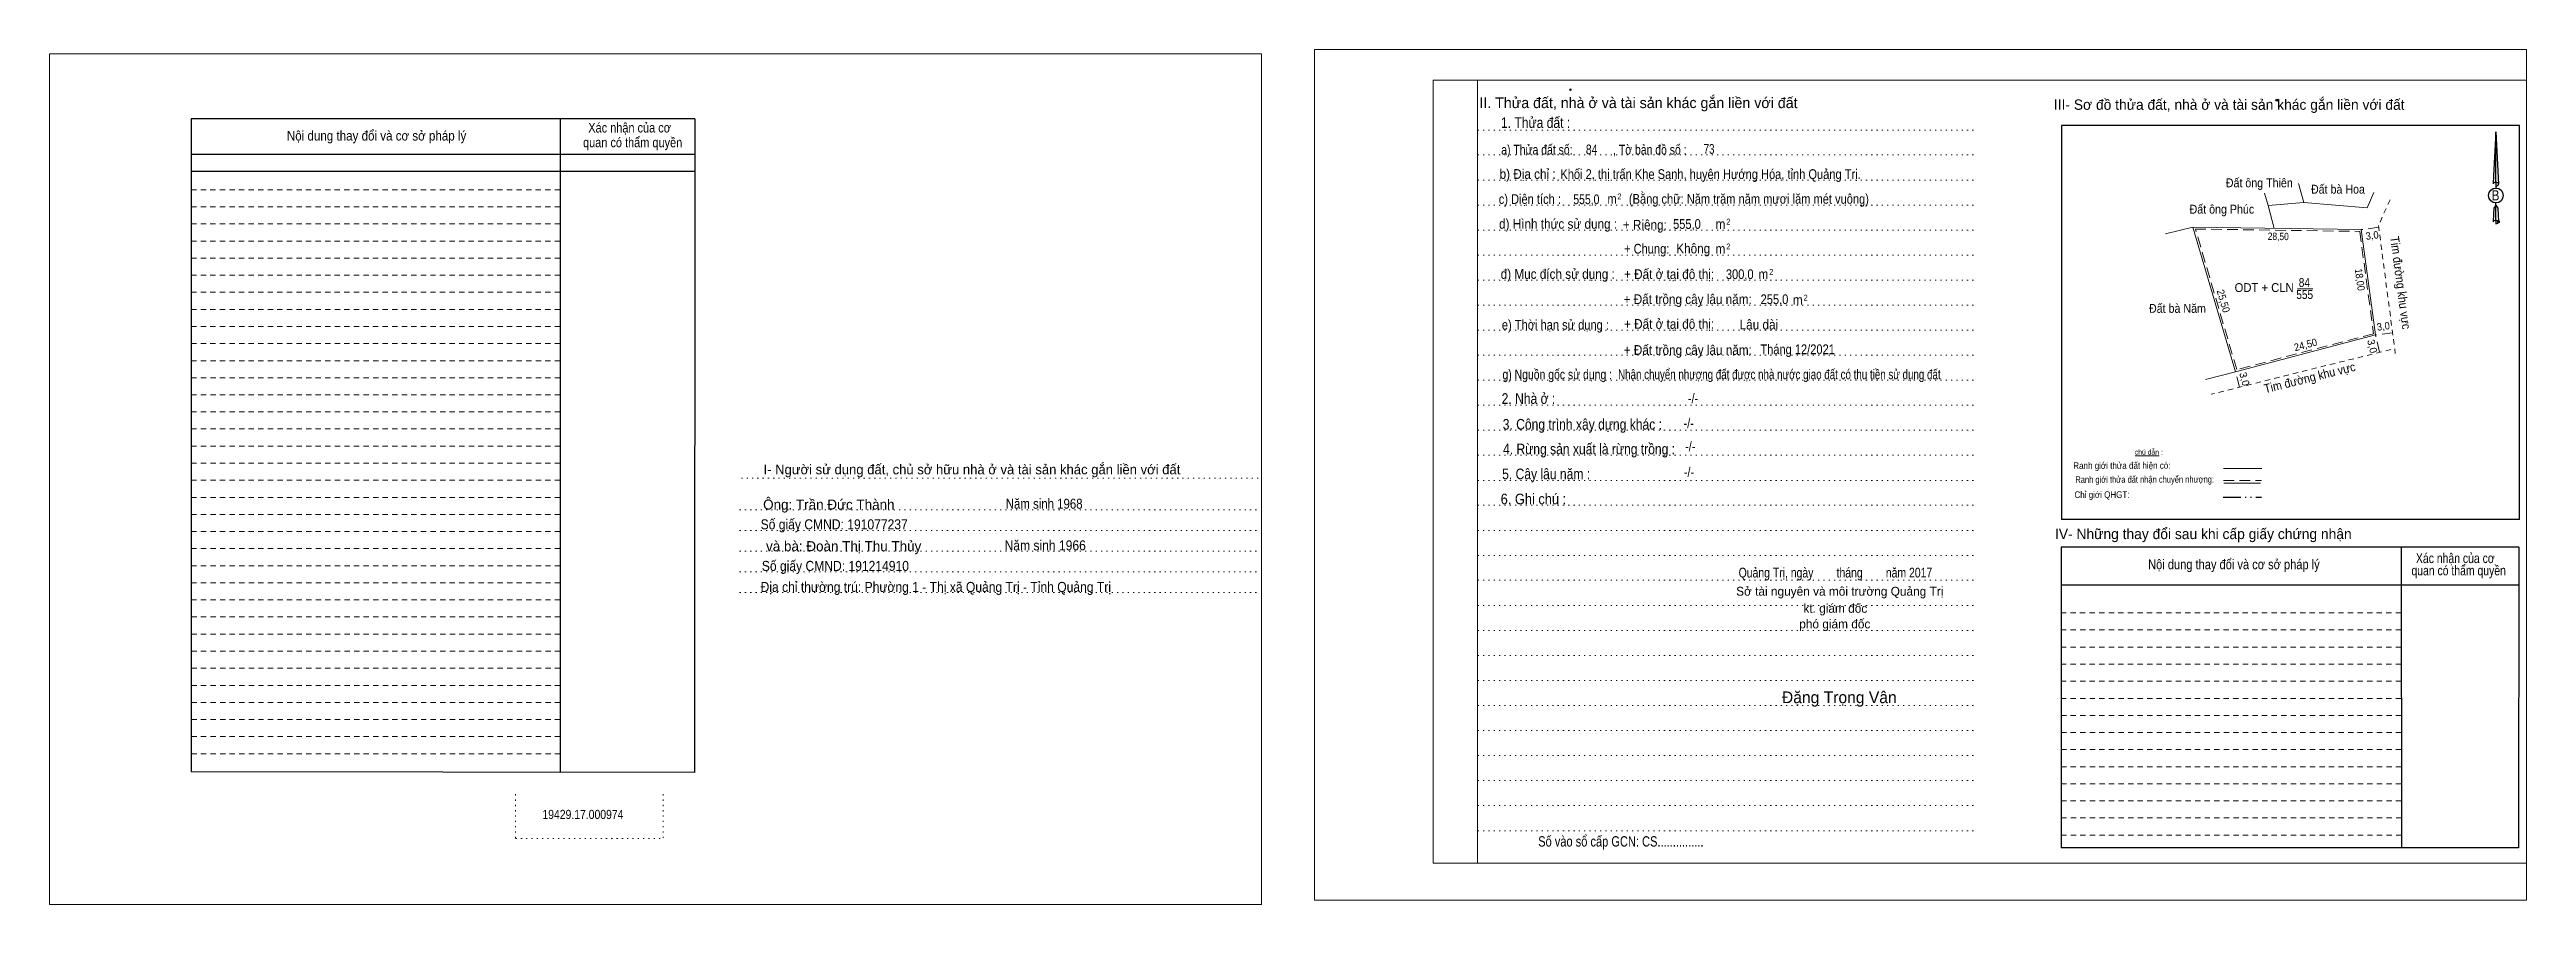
# Model space of a CAD drawing. Header units: metres. Extents: x 550638 to 551291, y 1839367 to 1839513.
# Drawn here: x 550637.8 to 551057.1, y 1839368.4 to 1839513.1 of the extents above; entities that cross this region are included whole.
import ezdxf
from ezdxf.enums import TextEntityAlignment as Align

# ---------------------------------------------------------------- set-up
doc = ezdxf.new("R2010")
doc.units = ezdxf.units.M
doc.header["$LTSCALE"] = 0.6
doc.header["$PDMODE"] = 32
doc.header["$PDSIZE"] = 0.3
for name, pattern in [('DASH_DOUBLE_DOT', [9.2, 5, -1.2, 0.3, -1.2, 0.3, -1.2]), ('DOTTED', [1.5, 0.3, -1.2]), ('MEDIUM_DASHED', [4.5, 3, -1.5]), ('SHORT_DASHED', [2.7, 1.5, -1.2])]:
    doc.linetypes.add(name, pattern=pattern)
for name, color, linetype, lineweight in [('1', 7, 'DOTTED', 13), ('18', 7, 'Continuous', 25), ('2', 7, 'SHORT_DASHED', 13), ('28', 7, 'Continuous', 25), ('5', 7, 'Continuous', 13), ('55', 7, 'Continuous', 13), ('7', 7, 'Continuous', 13)]:
    doc.layers.add(name, color=color, linetype=linetype, lineweight=lineweight)

msp = doc.modelspace()

# ---------------------------------------------------------------- texts
at = {"layer": '18'}
for s, height, p in [('II. Thửa đất, nhà ở và tài sản khác gắn liền với đất', 1.8, (550906.79, 1839503.15)), ('Sở tài nguyên và môi trường Quảng Trị', 1.5, (550940.87, 1839420.62)), ('phó giám đốc', 1.5, (550940.03, 1839415.09)), ('kt. giám đốc', 1.5, (550940.12, 1839417.73)), ('Đặng Trọng Vân', 1.98, (550940.795, 1839402.43))]:
    msp.add_text(s, height=height, dxfattribs=at).set_placement(p, align=Align.CENTER)
for s, height, width, p in [('1. Thửa đất :', 1.8, 0.85, (550889.375, 1839499.79)), ('a) Thửa đất số:              , Tờ bản đồ số : ', 1.65, 0.8, (550899.49, 1839495.29)), ('84', 1.65, 0.8, (550898.865, 1839495.33)), ('73', 1.65, 0.75, (550918.74, 1839495.41)), ('b) Địa chỉ : ', 1.65, 0.9, (550888.3, 1839491.17)), (' Khối 2, thị trấn Khe Sanh, huyện Hướng Hóa, tỉnh Quảng Trị.', 1.65, 0.85, (550918.735, 1839491.15)), ('c) Diện tích :                                                   ', 1.65, 0.85, (550901.685, 1839486.93)), ('555,0', 1.65, 0.8, (550897.965, 1839486.89)), (' m', 1.65, 0.85, (550902.055, 1839486.97)), ('2', 1, 0.75, (550903.555, 1839487.69)), ('(Bằng chữ: Năm trăm năm mươi lăm mét vuông)', 1.65, 0.85, (550925.485, 1839486.96)), ('B', 1.728, 0.85, (551051.895, 1839487.52)), ('d) Hình thức sử dụng :', 1.65, 0.9, (550893.185, 1839482.73)), ('+ Riêng: ', 1.65, 0.9, (550908.145, 1839482.57)), ('555,0', 1.65, 0.85, (550914.995, 1839482.71)), (' m', 1.65, 0.9, (550920.395, 1839482.71)), ('2', 1, 0.8, (550922.01, 1839483.43)), ('       + Chung:', 1.65, 0.85, (550906.36, 1839478.52)), ('Không', 1.65, 0.9, (550916.06, 1839478.56)), (' m', 1.65, 0.9, (550920.395, 1839478.51)), ('2', 1, 0.8, (550922, 1839479.23)), ('đ) Mục đích sử dụng :', 1.65, 0.9, (550893.125, 1839474.25)), ('+ Đất ở tại đô thị:', 1.65, 0.9, (550911.975, 1839474.22)), ('300,0', 1.65, 0.85, (550923.935, 1839474.21)), (' m', 1.65, 0.9, (550927.655, 1839474.22)), ('2', 1, 0.8, (550929.27, 1839474.92)), ('+ Đất trồng cây lâu năm:', 1.65, 0.9, (550915.125, 1839469.98)), ('255,0', 1.65, 0.85, (550929.815, 1839469.97)), (' m', 1.65, 0.9, (550933.485, 1839469.87)), ('2', 1, 0.8, (550935.1, 1839470.57)), ('e) Thời hạn sử dụng :', 1.65, 0.85, (550892.725, 1839465.65)), ('+ Đất ở tại đô thị:', 1.65, 0.9, (550911.975, 1839465.79)), ('Lâu dài', 1.65, 0.9, (550927.18, 1839465.69)), ('+ Đất trồng cây lâu năm:', 1.65, 0.9, (550915.145, 1839461.38)), ('Tháng 12/2021', 1.65, 0.85, (550933.735, 1839461.5)), ('g) Nguồn gốc sử dụng :', 1.65, 0.8, (550893.04, 1839457.25)), ('Nhận chuyển nhượng đất được nhà nước giao đất có thu tiền sử dụng đất', 1.65, 0.75, (550930.64, 1839457.26)), ('2. Nhà ở :', 1.8, 0.85, (550888.165, 1839453.09)), ('3. Công trình xây dựng khác :', 1.8, 0.85, (550897.29, 1839448.73)), ('4. Rừng sản xuất là rừng trồng :', 1.8, 0.85, (550898.425, 1839444.55)), ('5. Cây lâu năm :', 1.8, 0.85, (550891.16, 1839440.33)), ('6. Ghi chú :', 1.8, 0.9, (550889.005, 1839436.09)), ('Quảng Trị, ngày        tháng        năm 2017', 1.65, 0.8, (550940.135, 1839423.7)), ('19429.17.000974', 1.55, 0.85, (550728.085, 1839382.82)), ('Số vào sổ cấp GCN: CS...............', 1.75, 0.8, (550903.81, 1839378.16))]:
    msp.add_text(s, height=height, dxfattribs=dict(at, width=width)).set_placement(p, align=Align.CENTER)
at = {"layer": '2'}
for s, width, p in [('Xác nhận của cơ', 0.85, (550735.985, 1839499.02)), ('Xác nhận của cơ', 0.85, (550735.985, 1839499.02)), ('Nội dung thay đổi và cơ sở pháp lý', 0.9, (550693.15, 1839497.66)), ('Nội dung thay đổi và cơ sở pháp lý', 0.9, (550693.15, 1839497.66)), (' quan có thẩm quyền', 0.85, (550736.245, 1839496.52)), (' quan có thẩm quyền', 0.85, (550736.245, 1839496.52))]:
    msp.add_text(s, height=1.63, dxfattribs=dict(at, width=width)).set_placement(p, align=Align.CENTER)
at = {"layer": '28'}
for s, height, p in [('III- Sơ đồ thửa đất, nhà ở và tài sản khác gắn liền với đất', 1.75, (551006.81, 1839502.86)), ('I- Người sử dụng đất, chủ sở hữu nhà ở và tài sản khác gắn liền với đất', 1.653, (550793.945, 1839441.16)), ('Ông: Trần Đức Thành', 1.7, (550769.715, 1839435.2)), ('và bà: Đoàn Thị Thu Thủy', 1.7, (550772.23, 1839428.15)), ('IV- Những thay đổi sau khi cấp giấy chứng nhận', 1.75, (551002.425, 1839430.2))]:
    msp.add_text(s, height=height, dxfattribs=at).set_placement(p, align=Align.CENTER)
for s, height, width, p in [('-/-', 1.65, 0.85, (550916.035, 1839453.19)), ('-/-', 1.65, 0.85, (550915.295, 1839448.99)), ('-/-', 1.65, 0.85, (550915.555, 1839445.05)), ('-/-', 1.65, 0.85, (550915.345, 1839440.73)), ('Năm sinh 1968', 1.7, 0.85, (550806.175, 1839435.34)), ('Số giấy CMND: 191077237', 1.7, 0.9, (550770.625, 1839431.85)), ('Năm sinh 1966', 1.7, 0.9, (550806.35, 1839428.29)), ('Số giấy CMND: 191214910', 1.7, 0.9, (550770.825, 1839424.81)), ('Nội dung thay đổi và cơ sở pháp lý', 1.65, 0.85, (551007.6, 1839425.1)), (' quan có thẩm quyền', 1.65, 0.8, (551045.405, 1839424.06)), ('Xác nhận của cơ', 1.65, 0.8, (551045.085, 1839426.14)), ('Địa chỉ thường trú: Phường 1 - Thị xã Quảng Trị - Tỉnh Quảng Trị', 1.7, 0.9, (550787.825, 1839421.25))]:
    msp.add_text(s, height=height, dxfattribs=dict(at, width=width)).set_placement(p, align=Align.CENTER)
at = {"layer": '55'}
msp.add_text('chú dẫn :', height=0.8323, rotation=359.976, dxfattribs=at).set_placement((550993.1948, 1839444.5088), align=Align.CENTER)
for s, height, width, p in [('Ranh giới thửa đất hiện có:', 1.13, 0.9, (550988.6338, 1839442.0876)), ('Ranh giới thửa đất nhận chuyển nhượng:', 1.12, 0.85, (550992.4938, 1839439.7362)), ('Chỉ giới QHGT:', 1.125, 0.9, (550985.2688, 1839437.1604))]:
    msp.add_text(s, height=height, rotation=0.127, dxfattribs=dict(at, width=width)).set_placement(p, align=Align.CENTER)
at = {"layer": '7'}
for s, width, p in [('Đất ông Thiên', 0.9, (551011.895, 1839489.75)), ('Đất bà Hoa', 0.9, (551025.215, 1839488.67)), ('Đất ông Phúc', 0.9, (551005.565, 1839485.29)), ('ODT + CLN', 0.95, (551012.72, 1839472.02)), ('555', 0.85, (551019.585, 1839470.84)), ('84', 0.85, (551019.53, 1839472.88)), ('Đất bà Năm', 0.9, (550998.04, 1839468.5))]:
    msp.add_text(s, height=1.5, dxfattribs=dict(at, width=width)).set_placement(p, align=Align.CENTER)
for s, height, rotation, width, p in [('28,50', 1.25, 359.176, 0.85, (551015.101, 1839480.8138)), ('3,0', 1.25, 7.506, 0.95, (551031.0834, 1839480.9814)), ('Tim đường khu vực', 1.5, 277.47, 0.9, (551035.074, 1839473.4925)), ('18,00', 1.25, 277.729, 0.9, (551028.316, 1839474.0341)), ('25,50', 1.25, 286.424, 0.95, (551005.2254, 1839470.3217)), ('3,0', 1.25, 7.506, 0.95, (551032.9734, 1839465.6014)), ('24,50', 1.25, 14.705, 0.95, (551019.8814, 1839462.4916)), ('Tim đường khu vực', 1.5, 13.996, 0.9, (551020.6086, 1839456.789))]:
    msp.add_text(s, height=height, rotation=rotation, dxfattribs=dict(at, width=width)).set_placement(p, align=Align.CENTER)
for rotation, p in [(283.066, (551030.4185, 1839462.6963)), (284.808, (551008.7875, 1839457.1347))]:
    msp.add_text('3,0', height=1.25, rotation=rotation, dxfattribs=at).set_placement(p, align=Align.CENTER)

# ---------------------------------------------------------------- linework, layer by layer
at = {"layer": '1', "linetype": 'Continuous'}
for p, q in [((550872.03, 1839507.86), (551057.13, 1839507.86)), ((550872.03, 1839507.86), (550872.03, 1839375.36)), ((551057.13, 1839507.86), (551057.13, 1839374.24)), ((550872.03, 1839375.36), (551057.13, 1839375.36))]:
    msp.add_line(p, q, dxfattribs=at)
at = {"layer": '1'}
for p, q in [((550879.53, 1839507.86), (550879.53, 1839375.36)), ((550879.53, 1839507.86), (550879.53, 1839375.36)), ((550879.61, 1839499.44), (550964.15, 1839499.44)), ((550879.61, 1839495.22), (550964.15, 1839495.22)), ((550879.61, 1839490.98), (550964.15, 1839490.98)), ((550879.61, 1839486.74), (550964.15, 1839486.74)), ((550879.61, 1839482.5), (550964.15, 1839482.5)), ((550879.61, 1839478.26), (550964.15, 1839478.26)), ((550879.61, 1839474.04), (550964.15, 1839474.04)), ((550879.61, 1839469.8), (550964.15, 1839469.8)), ((550879.61, 1839465.56), (550964.15, 1839465.56)), ((550879.61, 1839461.32), (550964.15, 1839461.32)), ((550879.61, 1839457.1), (550964.15, 1839457.1)), ((550879.61, 1839452.86), (550964.15, 1839452.86)), ((550879.61, 1839448.62), (550964.15, 1839448.62)), ((550879.61, 1839444.38), (550964.15, 1839444.38)), ((550754.91, 1839440.54), (550842.97, 1839440.54)), ((550879.61, 1839440.14), (550964.15, 1839440.14)), ((550754.62, 1839435.14), (550842.67, 1839435.14)), ((550879.61, 1839435.92), (550964.15, 1839435.92)), ((550754.62, 1839431.64), (550842.67, 1839431.64)), ((550879.61, 1839431.68), (550964.15, 1839431.68)), ((550754.62, 1839428.14), (550842.67, 1839428.14)), ((550754.62, 1839424.64), (550842.67, 1839424.64)), ((550879.61, 1839427.44), (550964.15, 1839427.44)), ((550754.62, 1839421.14), (550842.67, 1839421.14)), ((550879.61, 1839423.22), (550964.15, 1839423.22)), ((550879.61, 1839418.98), (550964.15, 1839418.98)), ((550879.61, 1839414.72), (550964.15, 1839414.72)), ((550879.61, 1839410.5), (550964.15, 1839410.5)), ((550879.61, 1839406.28), (550964.15, 1839406.28)), ((550879.61, 1839402.02), (550964.15, 1839402.02)), ((550879.61, 1839397.78), (550964.15, 1839397.78)), ((550879.61, 1839393.56), (550964.15, 1839393.56)), ((550716.69, 1839387), (550716.69, 1839379.5)), ((550741.67, 1839387), (550741.67, 1839379.5)), ((550879.61, 1839389.32), (550964.15, 1839389.32)), ((550879.61, 1839385.08), (550964.15, 1839385.08)), ((550716.69, 1839379.5), (550741.67, 1839379.5)), ((550879.61, 1839380.84), (550964.15, 1839380.84))]:
    msp.add_line(p, q, dxfattribs=at)
at = {"layer": '1', "linetype": 'Continuous'}
for points in [[(550637.78, 1839368.36), (550842.98, 1839368.36), (550842.98, 1839512.36), (550637.78, 1839512.36)], [(550637.78, 1839512.36), (550842.98, 1839512.36), (550842.98, 1839368.36), (550637.78, 1839368.36)], [(550637.78, 1839368.36), (550842.98, 1839368.36), (550842.98, 1839512.36), (550637.78, 1839512.36)], [(550851.93, 1839369.06), (551057.13, 1839369.06), (551057.13, 1839513.06), (550851.93, 1839513.06)], [(550879.53, 1839507.86), (551057.13, 1839507.86), (551057.13, 1839375.36), (550879.53, 1839375.36)]]:
    msp.add_lwpolyline(points, close=True, dxfattribs=at)
at = {"layer": '18'}
for p, q in [((551051.94, 1839499.16), (551052.41, 1839490.3)), ((551051.94, 1839499.16), (551052.41, 1839490.3)), ((551051.94, 1839499.16), (551052.41, 1839490.3)), ((551051.56, 1839491.7), (551051.49, 1839490.32)), ((551051.94, 1839490.6), (551051.94, 1839490.26)), ((551051.94, 1839490.26), (551051.94, 1839490)), ((551051.94, 1839490), (551051.94, 1839489.66)), ((551051.94, 1839490), (551051.94, 1839489.66)), ((551051.94, 1839490), (551051.94, 1839489.66)), ((551052.41, 1839490.3), (551052.41, 1839490.32)), ((551051.94, 1839486.7), (551051.94, 1839487.1)), ((551051.94, 1839486.7), (551051.94, 1839487.1)), ((551051.94, 1839486.7), (551051.94, 1839487.1)), ((551051.94, 1839486.7), (551052.29, 1839486.2)), ((551051.94, 1839486.7), (551052.29, 1839486.2)), ((551051.94, 1839486.7), (551052.29, 1839486.2)), ((551051.94, 1839484.2), (551051.94, 1839483.86)), ((551051.94, 1839483.86), (551051.94, 1839483.6)), ((551052.29, 1839486.2), (551052.41, 1839483.9)), ((551052.29, 1839486.2), (551052.41, 1839483.9)), ((551052.29, 1839486.2), (551052.41, 1839483.9))]:
    msp.add_line(p, q, dxfattribs=at)
for points in [[(551051.94, 1839490.6), (551051.94, 1839499.16), (551051.56, 1839491.7)], [(551051.94, 1839484.2), (551051.94, 1839486.7), (551051.61, 1839486.2), (551051.56, 1839485.26), (551051.49, 1839483.9)]]:
    msp.add_lwpolyline(points, dxfattribs=at)
msp.add_ellipse((551051.9586, 1839488.3547), major_axis=(0, 1.258), ratio=0.983453, dxfattribs=at)
for centre, start_param, end_param in [((551051.959, 1839490.2932), 1.57079633, 3.07445202), ((551051.959, 1839490.2932), 0.06714063, 1.57079633), ((551051.959, 1839490.2932), 4.71238898, 6.28318531), ((551051.959, 1839483.8727), 2.49106941, 3.07427841), ((551051.959, 1839483.8727), 1.57079633, 2.49106941), ((551051.959, 1839483.8727), 0.06714063, 1.57079633), ((551051.959, 1839483.8727), 4.71238898, 6.28318531)]:
    msp.add_ellipse(centre, major_axis=(0.4535, 0), ratio=0.655448, start_param=start_param, end_param=end_param, dxfattribs=at)
msp.add_point((551052.41, 1839483.9), dxfattribs=at)
at = {"layer": '2', "linetype": 'Continuous', "lineweight": 25}
for p, q in [((550747.05, 1839501.32), (550661.78, 1839501.32)), ((550661.78, 1839501.32), (550661.78, 1839390.8)), ((550724.21, 1839501.32), (550724.24, 1839390.72)), ((550747.05, 1839495.28), (550661.89, 1839495.28)), ((550747.05, 1839492.4), (550661.89, 1839492.4))]:
    msp.add_line(p, q, dxfattribs=at)
at = {"layer": '2'}
for p, q in [((550724.21, 1839489.32), (550661.77, 1839489.32)), ((550724.21, 1839486.44), (550661.77, 1839486.44)), ((550724.21, 1839486.44), (550661.78, 1839486.44)), ((550724.21, 1839483.54), (550661.78, 1839483.54)), ((550724.21, 1839480.64), (550661.78, 1839480.64)), ((550724.21, 1839477.76), (550661.78, 1839477.76)), ((550724.21, 1839474.86), (550661.78, 1839474.86)), ((550724.21, 1839471.98), (550661.78, 1839471.98)), ((550724.22, 1839469.08), (550661.78, 1839469.08)), ((550724.22, 1839466.18), (550661.78, 1839466.18)), ((550724.22, 1839463.3), (550661.78, 1839463.3)), ((550724.23, 1839460.4), (550661.78, 1839460.4)), ((550724.23, 1839457.5), (550661.78, 1839457.5)), ((550724.23, 1839454.62), (550661.78, 1839454.62)), ((550724.23, 1839451.72), (550661.78, 1839451.72)), ((550724.23, 1839448.84), (550661.78, 1839448.84)), ((550724.23, 1839445.94), (550661.78, 1839445.94)), ((550724.23, 1839443.04), (550661.78, 1839443.04)), ((550724.23, 1839440.16), (550661.78, 1839440.16)), ((550724.23, 1839437.26), (550661.78, 1839437.26)), ((550724.23, 1839434.36), (550661.78, 1839434.36)), ((550724.23, 1839431.48), (550661.78, 1839431.48)), ((550724.24, 1839428.58), (550661.78, 1839428.58)), ((550724.24, 1839425.68), (550661.78, 1839425.68)), ((550724.24, 1839422.8), (550661.78, 1839422.8)), ((550724.24, 1839419.9), (550661.78, 1839419.9)), ((550724.25, 1839417.02), (550661.78, 1839417.02)), ((550724.25, 1839414.12), (550661.78, 1839414.12)), ((551035.91, 1839414.82), (550978.33, 1839414.82)), ((551035.91, 1839411.92), (550978.33, 1839411.92)), ((550724.25, 1839411.22), (550661.78, 1839411.22)), ((550724.25, 1839408.34), (550661.78, 1839408.34)), ((551035.91, 1839409.02), (550978.33, 1839409.02)), ((550724.25, 1839405.44), (550661.78, 1839405.44)), ((551035.91, 1839406.14), (550978.33, 1839406.14)), ((550724.25, 1839402.54), (550661.78, 1839402.54)), ((550724.25, 1839399.66), (550661.78, 1839399.66)), ((551035.92, 1839403.24), (550978.33, 1839403.24)), ((551035.93, 1839400.36), (550978.33, 1839400.36)), ((550724.25, 1839396.76), (550661.78, 1839396.76)), ((551035.93, 1839397.46), (550978.33, 1839397.46)), ((550724.25, 1839393.88), (550661.78, 1839393.88)), ((551035.93, 1839394.56), (550978.33, 1839394.56)), ((551035.93, 1839391.68), (550978.33, 1839391.68)), ((551035.94, 1839388.78), (550978.33, 1839388.78)), ((551035.94, 1839385.88), (550978.33, 1839385.88)), ((551035.95, 1839383), (550978.33, 1839383)), ((551035.95, 1839380.1), (550978.33, 1839380.1))]:
    msp.add_line(p, q, dxfattribs=at)
at = {"layer": '2', "linetype": 'Continuous', "lineweight": 25}
msp.add_lwpolyline([(550747.05, 1839501.32), (550747, 1839390.68), (550661.78, 1839390.8)], dxfattribs=at)
at = {"layer": '28'}
for p, q in [((550978.4, 1839500.18), (550978.4, 1839433.54)), ((551055.93, 1839433.54), (550978.4, 1839433.54)), ((551035.91, 1839428.84), (551035.95, 1839377.96)), ((551055.85, 1839428.84), (551055.81, 1839377.96)), ((551055.84, 1839422.38), (550978.33, 1839422.38)), ((551055.81, 1839377.96), (550978.33, 1839377.96))]:
    msp.add_line(p, q, dxfattribs=at)
at = {"layer": '28', "linetype": 'SHORT_DASHED', "lineweight": 13}
msp.add_line((551035.9, 1839417.7), (550978.33, 1839417.7), dxfattribs=at)
at = {"layer": '28'}
for points in [[(551055.93, 1839433.54), (551055.93, 1839500.18), (550978.4, 1839500.18)], [(551055.85, 1839428.84), (550978.33, 1839428.84), (550978.33, 1839377.96)]]:
    msp.add_lwpolyline(points, dxfattribs=at)
msp.add_point((551014.87, 1839504.5), dxfattribs=at)
at = {"layer": '5'}
msp.add_point((550895.27, 1839506.27), dxfattribs=at)
at = {"layer": '55'}
for p, q in [((550990.87, 1839444.29), (550994.94, 1839444.27)), ((551005.81, 1839442.13), (551012.31, 1839442.13)), ((551005.87, 1839439.65), (551012.11, 1839439.65)), ((551005.87, 1839439.65), (551012.11, 1839439.65))]:
    msp.add_line(p, q, dxfattribs=at)
at = {"layer": '55', "linetype": 'DASH_DOUBLE_DOT', "lineweight": 25}
msp.add_line((551005.77, 1839437.27), (551012.27, 1839437.27), dxfattribs=at)
at = {"layer": '55', "linetype": 'MEDIUM_DASHED'}
msp.add_line((551005.85, 1839440.09), (551012.25, 1839440.09), dxfattribs=at)
at = {"layer": '7'}
for p, q in [((551012.77, 1839488.76), (551013.4, 1839486.65)), ((551018.55, 1839490.37), (551019.43, 1839487.16)), ((550996, 1839481.86), (551000.67, 1839482.99)), ((551000.66, 1839482.99), (551029.16, 1839482.58)), ((551007.88, 1839458.53), (551000.67, 1839482.99)), ((551013.4, 1839486.65), (551019.43, 1839487.16)), ((551013.4, 1839486.65), (551014.42, 1839482.79)), ((551029.16, 1839482.58), (551031.58, 1839464.75)), ((551018.36, 1839472.55), (551020.96, 1839472.55))]:
    msp.add_line(p, q, dxfattribs=at)
at = {"layer": '7', "linetype": 'SHORT_DASHED'}
for p, q in [((551034.03, 1839487.64), (551032.08, 1839483.29)), ((551032.08, 1839483.29), (551034.92, 1839461.64)), ((551034.17, 1839462.3), (551003.76, 1839454.72))]:
    msp.add_line(p, q, dxfattribs=at)
at = {"layer": '7', "linetype": 'MEDIUM_DASHED'}
for p, q in [((551032.12, 1839482.97), (551029.16, 1839482.58)), ((551034.46, 1839465.12), (551031.5, 1839464.73)), ((551032.26, 1839461.82), (551031.58, 1839464.75)), ((551008.57, 1839455.92), (551007.88, 1839458.53))]:
    msp.add_line(p, q, dxfattribs=at)
at = {"layer": '7'}
for points in [[(551031.3, 1839488.89), (551030.14, 1839486.29), (551019.43, 1839487.16)], [(551031.58, 1839464.75), (551007.88, 1839458.53), (551002.8, 1839457.24)]]:
    msp.add_lwpolyline(points, dxfattribs=at)
at = {"layer": '7', "linetype": 'MEDIUM_DASHED'}
msp.add_lwpolyline([(551001.07, 1839482.68), (551028.9, 1839482.28), (551031.25, 1839464.97), (551008.09, 1839458.89)], close=True, dxfattribs=at)

msp.set_redraw_order([(e.dxf.handle, doc.entitydb.next_handle()) for e in msp.query("TEXT MTEXT ATTDEF DIMENSION ARC_DIMENSION")])  # texts and dimensions are drawn at this point

doc.saveas('drawing.dxf')
